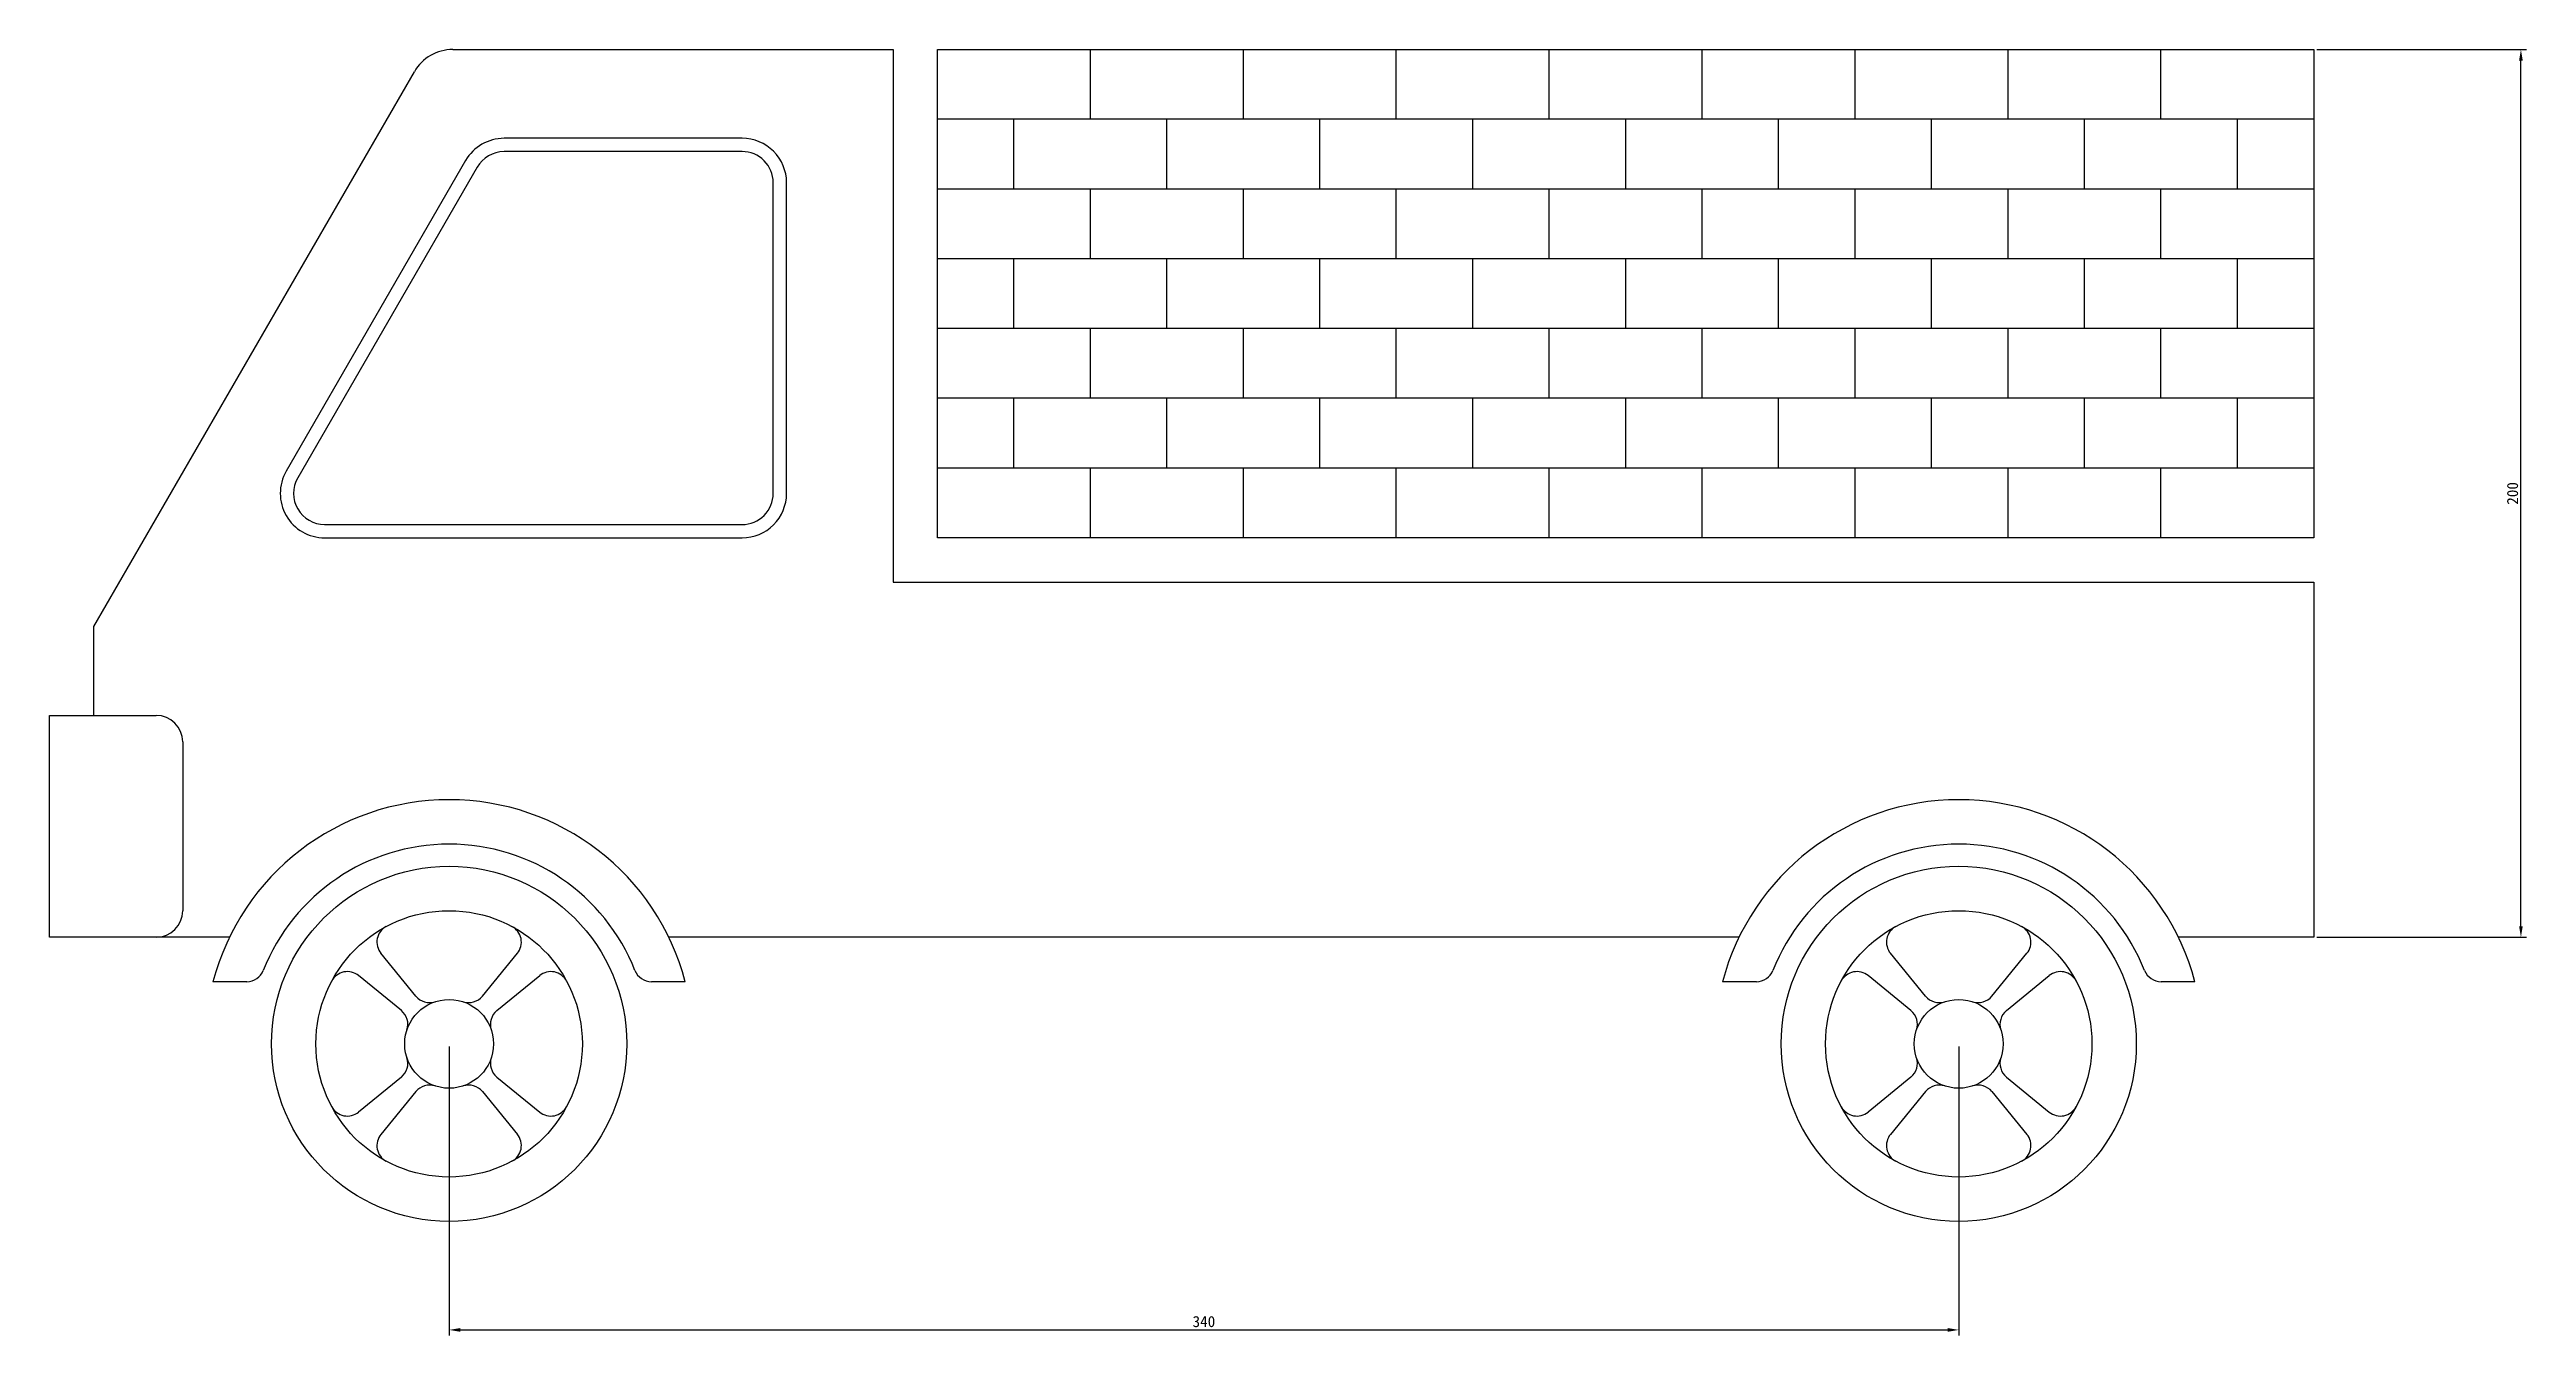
# Model space of a CAD drawing. Header units: millimetres. Extents: x 244 to 4336, y 1055 to 3448.
# Drawn here: x 2929 to 3487, y 2755 to 3045 of the extents above; entities that cross this region are included whole.
import ezdxf

# ---------------------------------------------------------------- set-up
doc = ezdxf.new("R2010")
doc.units = ezdxf.units.MM
doc.header["$LTSCALE"] = 0.5
doc.layers.add('DIM', color=1, linetype='Continuous')
doc.layers.add('STR', color=4, linetype='Continuous')
doc.dimstyles.new('ISO-25', dxfattribs={"dimtxt": 2.5, "dimasz": 2.5, "dimexe": 1.25, "dimexo": 0.625, "dimtad": 1, "dimtxsty": 'Standard', "dimcen": 2.5, "dimadec": 0, "dimazin": 0, "dimtfac": 1, "dimtmove": 0, "dimatfit": 3, "dimfxl": 1, "dimarcsym": 0})

msp = doc.modelspace()

# ---------------------------------------------------------------- blocks, each defined once
blk = doc.blocks.new('*D33')
at = {"layer": 'Defpoints', "color": 0, "transparency": 16777216}
for p in [(3018.82, 2821.17), (3358.82, 2821.17), (3358.82, 2756.72)]:
    blk.add_point(p, dxfattribs=at)
at = {"layer": 'DIM', "color": 0, "lineweight": -2, "transparency": 16777216}
for p, q in [((3018.82, 2820.54), (3018.82, 2755.47)), ((3358.82, 2820.54), (3358.82, 2755.47)), ((3021.32, 2756.72), (3356.32, 2756.72))]:
    blk.add_line(p, q, dxfattribs=at)
at = {"layer": 'DIM', "color": 0, "transparency": 16777216}
for points in [[(3021.32, 2757.14), (3021.32, 2756.3), (3018.82, 2756.72)], [(3356.32, 2757.14), (3356.32, 2756.3), (3358.82, 2756.72)]]:
    blk.add_solid(points, dxfattribs=at)
at = {"layer": 'DIM', "color": 0, "transparency": 16777216, "insert": (3188.82, 2758.59), "char_height": 2.5, "attachment_point": 5}
blk.add_mtext('340', dxfattribs=at)
blk = doc.blocks.new('*D34')
at = {"layer": 'Defpoints', "color": 0, "transparency": 16777216}
for p in [(3438.82, 3045.17), (3485.45, 3045.17), (3438.82, 2845.17)]:
    blk.add_point(p, dxfattribs=at)
at = {"layer": 'DIM', "color": 0, "lineweight": -2, "transparency": 16777216}
for p, q in [((3439.45, 3045.17), (3486.7, 3045.17)), ((3485.45, 2847.67), (3485.45, 3042.67)), ((3439.45, 2845.17), (3486.7, 2845.17))]:
    blk.add_line(p, q, dxfattribs=at)
at = {"layer": 'DIM', "color": 0, "transparency": 16777216}
for points in [[(3485.03, 3042.67), (3485.86, 3042.67), (3485.45, 3045.17)], [(3485.03, 2847.67), (3485.86, 2847.67), (3485.45, 2845.17)]]:
    blk.add_solid(points, dxfattribs=at)
at = {"layer": 'DIM', "color": 0, "transparency": 16777216, "insert": (3483.57, 2945.17), "char_height": 2.5, "attachment_point": 5, "rotation": 90}
blk.add_mtext('200', dxfattribs=at)

# ---------------------------------------------------------------- dimensions: what is measured, and where the dimension line sits
at = {"layer": 'DIM'}
dim = msp.add_linear_dim(base=(3485.446, 3045.167), p1=(3438.825, 2845.167), p2=(3438.825, 3045.167), angle=90, dimstyle='ISO-25', dxfattribs=at)
dim.commit()
dim.dimension.update_dxf_attribs({"geometry": '*D34', "text_midpoint": (3483.571, 2945.167)})
dim = msp.add_linear_dim(base=(3358.825, 2756.719), p1=(3018.825, 2821.167), p2=(3358.825, 2821.167), dimstyle='ISO-25', dxfattribs=at)
dim.commit()
dim.dimension.update_dxf_attribs({"geometry": '*D33', "text_midpoint": (3188.825, 2758.594)})

# ---------------------------------------------------------------- linework, layer by layer
at = {"layer": 'STR'}
for p, q in [((3019.654, 3045.167), (3118.825, 3045.167)), ((3118.825, 3045.167), (3118.825, 2925.167)), ((3128.825, 2935.167), (3128.825, 3045.167)), ((3128.825, 3045.167), (3438.825, 3045.167)), ((3163.269, 3029.452), (3163.269, 3045.167)), ((3197.714, 3029.452), (3197.714, 3045.167)), ((3232.158, 3029.452), (3232.158, 3045.167)), ((3266.602, 3029.452), (3266.602, 3045.167)), ((3301.047, 3029.452), (3301.047, 3045.167)), ((3335.491, 3029.452), (3335.491, 3045.167)), ((3369.936, 3029.452), (3369.936, 3045.167)), ((3404.38, 3029.452), (3404.38, 3045.167)), ((3438.825, 3045.167), (3438.825, 2935.167)), ((2938.825, 2915.167), (3010.994, 3040.167)), ((3438.825, 3029.452), (3128.825, 3029.452)), ((3146.047, 3013.738), (3146.047, 3029.452)), ((3180.491, 3013.738), (3180.491, 3029.452)), ((3214.936, 3013.738), (3214.936, 3029.452)), ((3249.38, 3013.738), (3249.38, 3029.452)), ((3283.825, 3013.738), (3283.825, 3029.452)), ((3318.269, 3013.738), (3318.269, 3029.452)), ((3352.714, 3013.738), (3352.714, 3029.452)), ((3387.158, 3013.738), (3387.158, 3029.452)), ((3421.602, 3013.738), (3421.602, 3029.452)), ((3438.825, 3013.738), (3128.825, 3013.738)), ((3163.269, 2998.024), (3163.269, 3013.738)), ((3197.714, 2998.024), (3197.714, 3013.738)), ((3232.158, 2998.024), (3232.158, 3013.738)), ((3266.602, 2998.024), (3266.602, 3013.738)), ((3301.047, 2998.024), (3301.047, 3013.738)), ((3335.491, 2998.024), (3335.491, 3013.738)), ((3369.936, 2998.024), (3369.936, 3013.738)), ((3404.38, 2998.024), (3404.38, 3013.738)), ((3438.825, 2998.024), (3128.825, 2998.024)), ((3146.047, 2982.309), (3146.047, 2998.024)), ((3180.491, 2982.309), (3180.491, 2998.024)), ((3214.936, 2982.309), (3214.936, 2998.024)), ((3249.38, 2982.309), (3249.38, 2998.024)), ((3283.825, 2982.309), (3283.825, 2998.024)), ((3318.269, 2982.309), (3318.269, 2998.024)), ((3352.714, 2982.309), (3352.714, 2998.024)), ((3387.158, 2982.309), (3387.158, 2998.024)), ((3421.602, 2982.309), (3421.602, 2998.024)), ((3438.825, 2982.309), (3128.825, 2982.309)), ((3163.269, 2966.595), (3163.269, 2982.309)), ((3197.714, 2966.595), (3197.714, 2982.309)), ((3232.158, 2966.595), (3232.158, 2982.309)), ((3266.602, 2966.595), (3266.602, 2982.309)), ((3301.047, 2966.595), (3301.047, 2982.309)), ((3335.491, 2966.595), (3335.491, 2982.309)), ((3369.936, 2966.595), (3369.936, 2982.309)), ((3404.38, 2966.595), (3404.38, 2982.309)), ((3438.825, 2966.595), (3128.825, 2966.595)), ((3146.047, 2950.881), (3146.047, 2966.595)), ((3180.491, 2950.881), (3180.491, 2966.595)), ((3214.936, 2950.881), (3214.936, 2966.595)), ((3249.38, 2950.881), (3249.38, 2966.595)), ((3283.825, 2950.881), (3283.825, 2966.595)), ((3318.269, 2950.881), (3318.269, 2966.595)), ((3352.714, 2950.881), (3352.714, 2966.595)), ((3387.158, 2950.881), (3387.158, 2966.595)), ((3421.602, 2950.881), (3421.602, 2966.595)), ((3438.825, 2950.881), (3128.825, 2950.881)), ((3163.269, 2935.167), (3163.269, 2950.881)), ((3197.714, 2935.167), (3197.714, 2950.881)), ((3232.158, 2935.167), (3232.158, 2950.881)), ((3266.602, 2935.167), (3266.602, 2950.881)), ((3301.047, 2935.167), (3301.047, 2950.881)), ((3335.491, 2935.167), (3335.491, 2950.881)), ((3369.936, 2935.167), (3369.936, 2950.881)), ((3404.38, 2935.167), (3404.38, 2950.881)), ((3438.825, 2935.167), (3128.825, 2935.167)), ((3118.825, 2925.167), (3438.825, 2925.167)), ((3438.825, 2925.167), (3438.825, 2845.167)), ((2938.825, 2895.167), (2938.825, 2915.167)), ((2928.825, 2845.167), (2928.825, 2895.167)), ((2928.825, 2895.167), (2952.825, 2895.167)), ((2958.825, 2889.167), (2958.825, 2851.167)), ((2938.825, 2845.167), (2928.825, 2845.167)), ((2969.337, 2845.167), (2938.825, 2845.167)), ((3309.337, 2845.167), (3068.312, 2845.167)), ((3438.825, 2845.167), (3408.312, 2845.167)), ((3011.334, 2831.927), (3003.459, 2841.558)), ((3026.316, 2831.927), (3034.19, 2841.558)), ((3351.334, 2831.927), (3343.459, 2841.558)), ((3366.316, 2831.927), (3374.19, 2841.558)), ((2973.251, 2835.167), (2965.636, 2835.167)), ((3008.064, 2828.658), (2998.433, 2836.532)), ((3029.585, 2828.658), (3039.216, 2836.532)), ((3072.013, 2835.167), (3064.399, 2835.167)), ((3313.251, 2835.167), (3305.636, 2835.167)), ((3348.064, 2828.658), (3338.433, 2836.532)), ((3369.585, 2828.658), (3379.216, 2836.532)), ((3412.013, 2835.167), (3404.399, 2835.167)), ((3008.064, 2813.676), (2998.433, 2805.801)), ((3029.585, 2813.676), (3039.216, 2805.801)), ((3348.064, 2813.676), (3338.433, 2805.801)), ((3369.585, 2813.676), (3379.216, 2805.801)), ((3011.334, 2810.406), (3003.459, 2800.775)), ((3026.316, 2810.406), (3034.19, 2800.775)), ((3351.334, 2810.406), (3343.459, 2800.775)), ((3366.316, 2810.406), (3374.19, 2800.775))]:
    msp.add_line(p, q, dxfattribs=at)
for points in [[(3031.201, 3025.167, 0.2679492), (3022.541, 3020.167), (2982.126, 2950.167, 0.5773503), (2990.786, 2935.167), (3084.825, 2935.167, 0.4142136), (3094.825, 2945.167), (3094.825, 3015.167, 0.4142136), (3084.825, 3025.167)], [(3031.201, 3022.167, 0.2679492), (3025.139, 3018.667), (2984.724, 2948.667, 0.5773503), (2990.786, 2938.167), (3084.825, 2938.167, 0.4142136), (3091.825, 2945.167), (3091.825, 3015.167, 0.4142136), (3084.825, 3022.167)]]:
    msp.add_lwpolyline(points, format="xyb", close=True, dxfattribs=at)
for centre, radius in [((3018.825, 2821.167), 40), ((3358.825, 2821.167), 40), ((3018.825, 2821.167), 30), ((3358.825, 2821.167), 30), ((3018.825, 2821.167), 10), ((3358.825, 2821.167), 10)]:
    msp.add_circle(centre, radius, dxfattribs=at)
for centre, radius, start, end in [((3019.654, 3035.167), 10, 90, 150), ((2952.825, 2889.167), 6, 0, 90), ((3018.825, 2821.167), 55, 14.74665, 165.25335), ((3358.825, 2821.167), 55, 14.74665, 165.25335), ((3018.825, 2821.167), 45, 21.55209, 158.44791), ((3358.825, 2821.167), 45, 21.55209, 158.44791), ((2952.825, 2851.167), 6, 270, 0), ((3006.556, 2844.09), 4, 118.15649, 219.27068), ((3031.094, 2844.09), 4, 320.72932, 61.84351), ((3346.556, 2844.09), 4, 118.15649, 219.27068), ((3371.094, 2844.09), 4, 320.72932, 61.84351), ((2973.251, 2839.167), 4, 270, 338.44791), ((2995.902, 2833.436), 4, 50.72932, 151.84351), ((3041.748, 2833.436), 4, 28.15649, 129.27068), ((3064.399, 2839.167), 4, 201.55209, 270), ((3313.251, 2839.167), 4, 270, 338.44791), ((3335.902, 2833.436), 4, 50.72932, 151.84351), ((3381.748, 2833.436), 4, 28.15649, 129.27068), ((3404.399, 2839.167), 4, 201.55209, 270), ((3005.532, 2825.561), 4, 341.70626, 50.72932), ((3014.43, 2834.459), 4, 219.27068, 288.29374), ((3023.219, 2834.459), 4, 251.70626, 320.72932), ((3032.117, 2825.561), 4, 129.27068, 198.29374), ((3345.532, 2825.561), 4, 341.70626, 50.72932), ((3354.43, 2834.459), 4, 219.27068, 288.29374), ((3363.219, 2834.459), 4, 251.70626, 320.72932), ((3372.117, 2825.561), 4, 129.27068, 198.29374), ((3005.532, 2816.772), 4, 309.27068, 18.29374), ((3032.117, 2816.772), 4, 161.70626, 230.72932), ((3345.532, 2816.772), 4, 309.27068, 18.29374), ((3372.117, 2816.772), 4, 161.70626, 230.72932), ((3014.43, 2807.874), 4, 71.70626, 140.72932), ((3023.219, 2807.874), 4, 39.27068, 108.29374), ((3354.43, 2807.874), 4, 71.70626, 140.72932), ((3363.219, 2807.874), 4, 39.27068, 108.29374), ((2995.902, 2808.898), 4, 208.15649, 309.27068), ((3041.748, 2808.898), 4, 230.72932, 331.84351), ((3335.902, 2808.898), 4, 208.15649, 309.27068), ((3381.748, 2808.898), 4, 230.72932, 331.84351), ((3006.556, 2798.243), 4, 140.72932, 241.84351), ((3031.094, 2798.243), 4, 298.15649, 39.27068), ((3346.556, 2798.243), 4, 140.72932, 241.84351), ((3371.094, 2798.243), 4, 298.15649, 39.27068)]:
    msp.add_arc(centre, radius, start, end, dxfattribs=at)

msp.set_redraw_order([(e.dxf.handle, doc.entitydb.next_handle()) for e in msp.query("TEXT MTEXT ATTDEF DIMENSION ARC_DIMENSION")])  # texts and dimensions are drawn at this point

doc.saveas('drawing.dxf')
